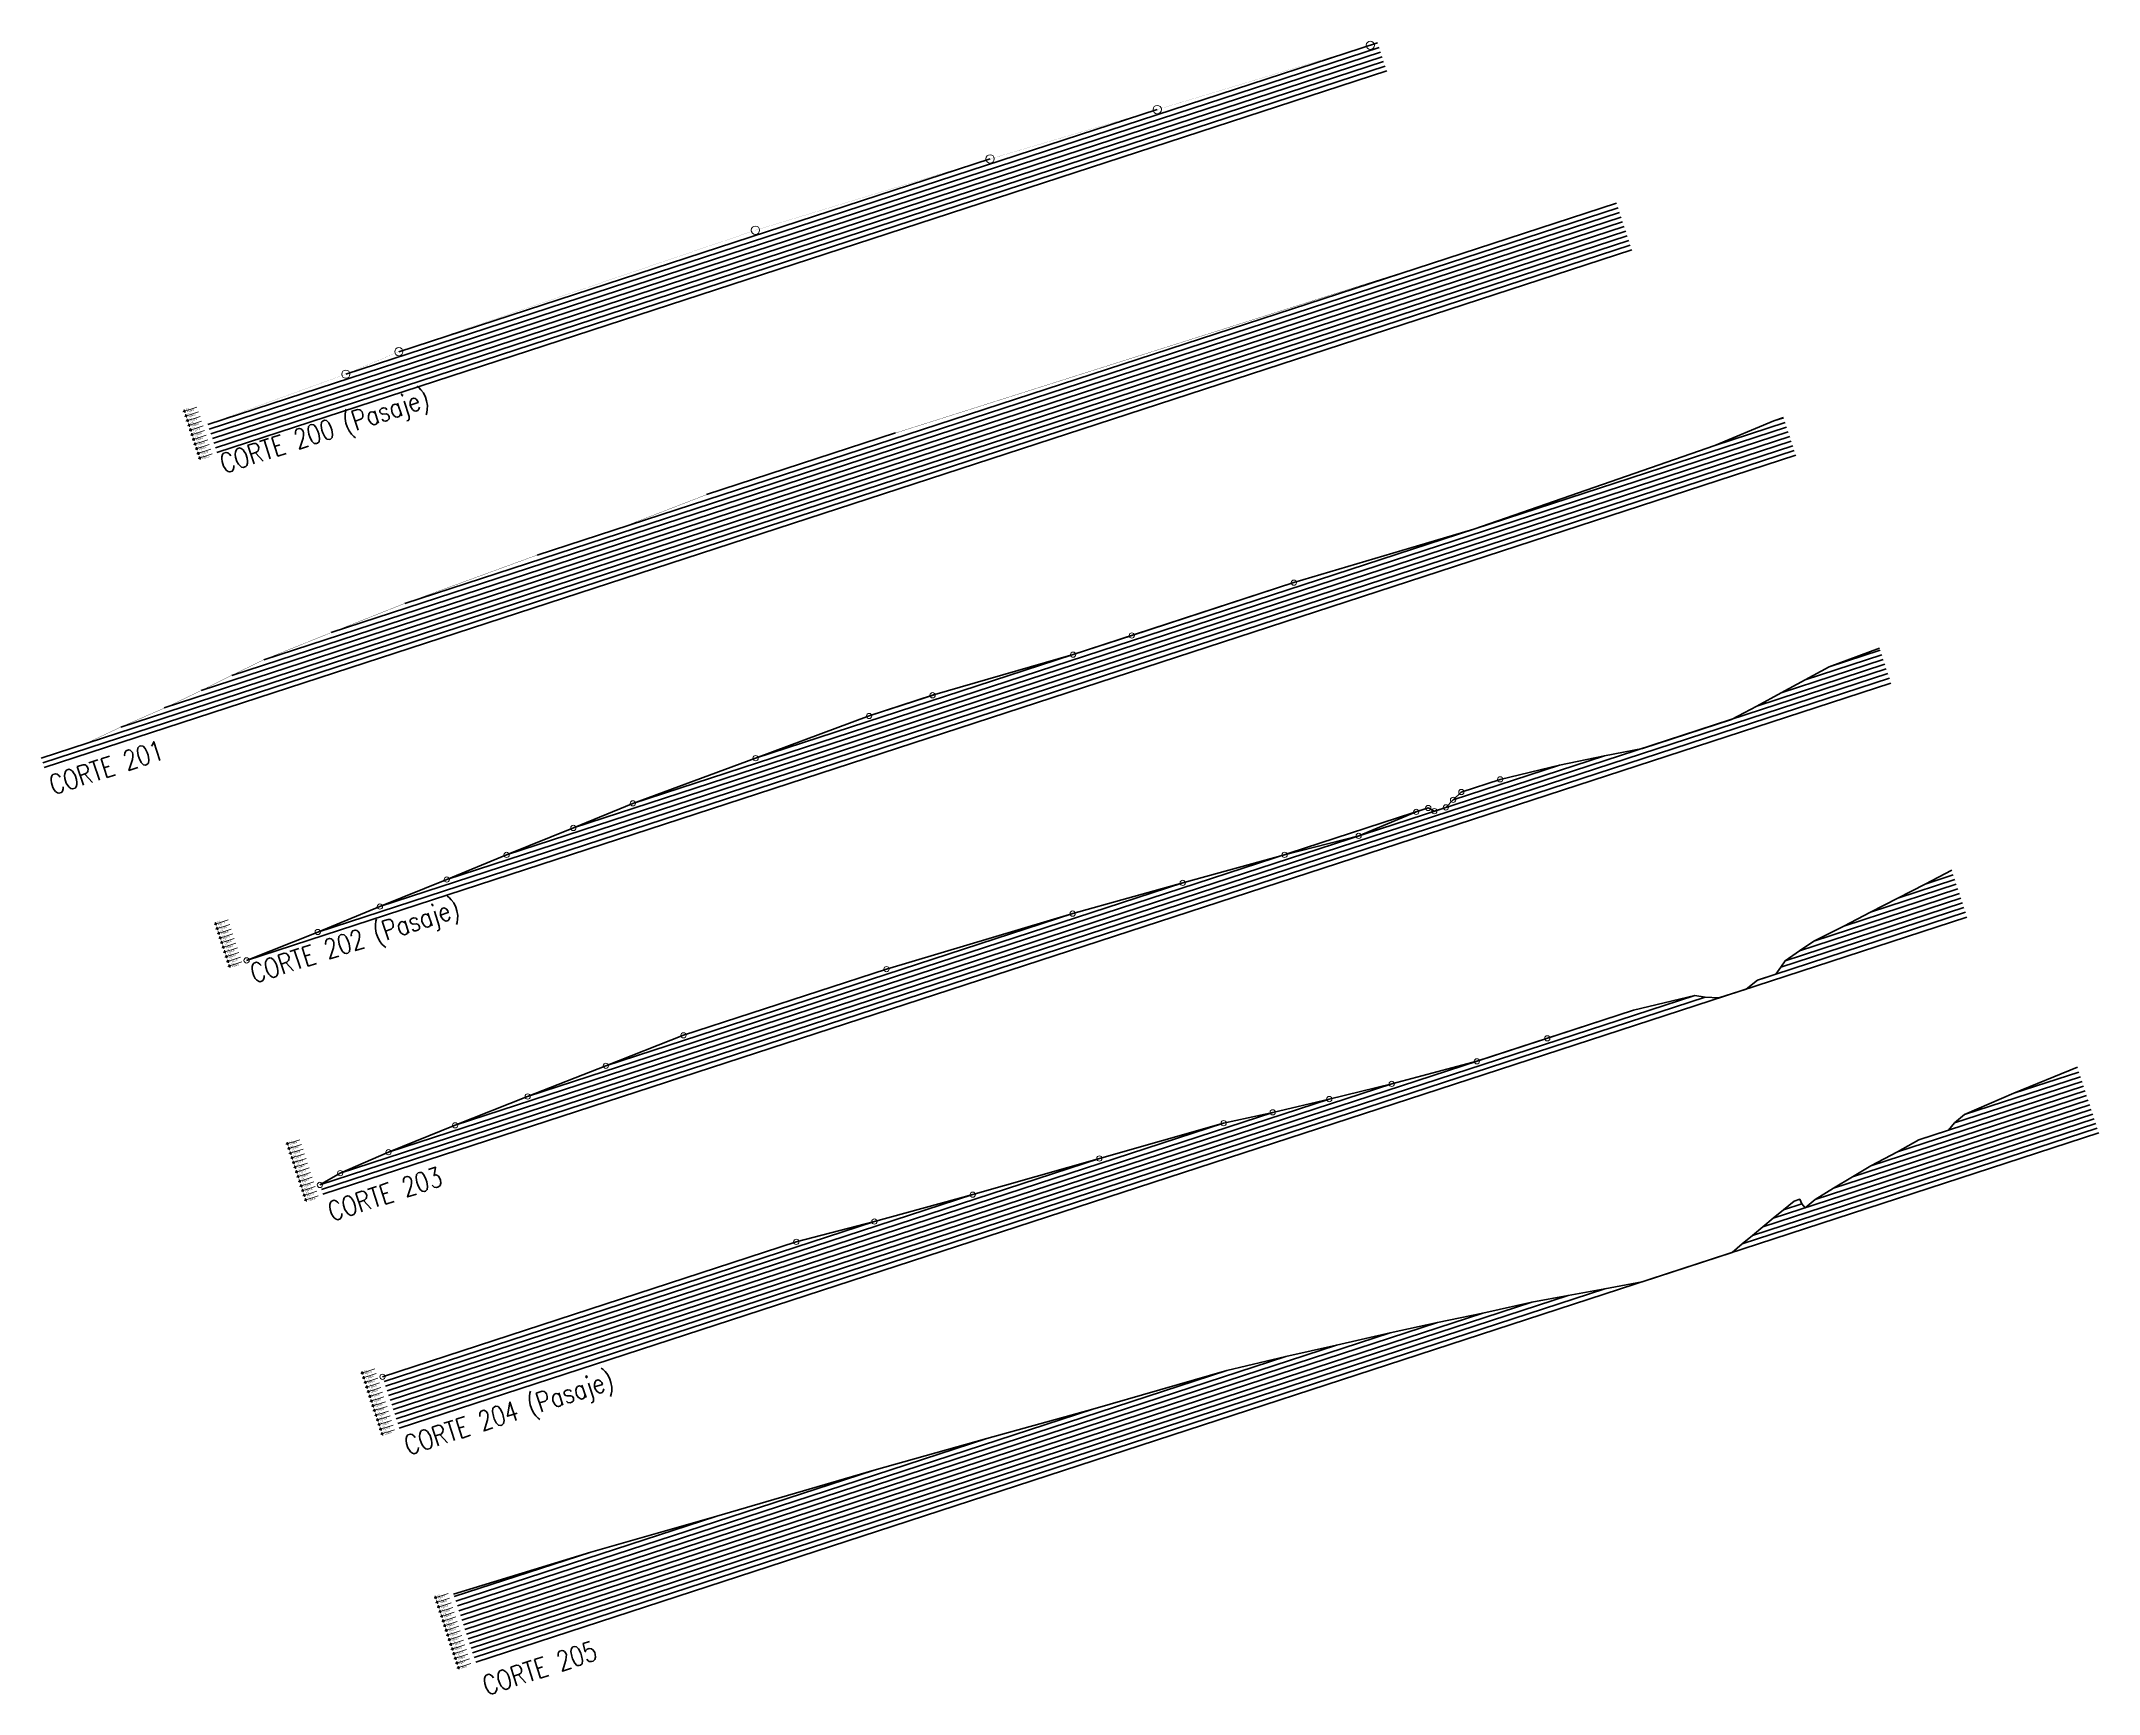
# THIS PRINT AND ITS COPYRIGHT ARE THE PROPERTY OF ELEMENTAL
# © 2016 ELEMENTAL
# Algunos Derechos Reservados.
# Model space of a CAD drawing. Header units: metres. Extents: x 733085 to 734585, y 6084499 to 6087418.
# Drawn here: x 733701.2 to 733910.1, y 6086036.6 to 6086204.6 of the extents above; entities that cross this region are included whole.
import ezdxf
from ezdxf.enums import TextEntityAlignment as Align

# ---------------------------------------------------------------- set-up
doc = ezdxf.new("R2010")
doc.units = ezdxf.units.M
doc.header["$LTSCALE"] = 5
doc.header["$MEASUREMENT"] = 0
doc.layers.get('0').update_dxf_attribs({"color": 30})
doc.layers.add('_AUX', color=210, linetype='Continuous', lineweight=18, plot=False)
for name, color, linetype, lineweight in [('A-ELEV-MBE1', 7, 'Continuous', 35), ('U-ANNO-SYMB', 3, 'Continuous', 18), ('U-ANNO-TEXT', 3, 'Continuous', 18)]:
    doc.layers.add(name, color=color, linetype=linetype, lineweight=lineweight)
doc.styles.add('E-ARIAL', font='arial.ttf')
doc.styles.add('E-ROMANS', font='romans.shx', dxfattribs={"width": 0.8})

# ---------------------------------------------------------------- blocks, each defined once
blk = doc.blocks.new('*U18')
at = {"lineweight": 0}
h = blk.add_hatch(color=256, dxfattribs=at)
edge = h.paths.add_edge_path()
edge.add_arc((0, 0), 200, 0, 90)
edge.add_line((0, 200), (0, 0))
edge.add_line((0, 0), (200, 0))
edge = h.paths.add_edge_path()
edge.add_line((0, 0), (-200, 0))
edge.add_arc((0, 0), 200, 180, 270)
edge.add_line((0, -200), (0, 0))
for p, q in [((2500, 0), (-325, 0)), ((0, 325), (0, -325))]:
    blk.add_line(p, q)
blk.add_circle((0, 0), 200)
at = {"style": 'E-ARIAL'}
blk.add_attdef('LEVEL', text='', height=250, dxfattribs=at).set_placement((371, 0), align=Align.BOTTOM_LEFT)
blk.add_attdef('HEIGHT', text='', height=250, dxfattribs=at).set_placement((371, -75), align=Align.TOP_LEFT)

msp = doc.modelspace()

# ---------------------------------------------------------------- linework, layer by layer
at = {"layer": '_AUX'}
msp.add_line((733836.155, 6086204.15), (733836.89, 6086204.39), dxfattribs=at)
for centre, radius in [((733836.155, 6086204.15), 0.42), ((733814.519, 6086197.617), 0.42), ((733797.543, 6086192.605), 0.42), ((733773.712, 6086185.356), 0.42), ((733737.501, 6086173.015), 0.42), ((733732.117, 6086170.733), 0.42), ((733828.392, 6086149.55), 0.267), ((733811.932, 6086144.18), 0.267), ((733805.974, 6086142.236), 0.267), ((733791.704, 6086138.106), 0.267), ((733785.258, 6086136.003), 0.267), ((733773.728, 6086131.715), 0.267), ((733849.345, 6086129.563), 0.267), ((733761.27, 6086127.125), 0.267), ((733842.041, 6086126.654), 0.267), ((733843.832, 6086126.712), 0.267), ((733844.559, 6086127.476), 0.267), ((733845.398, 6086128.275), 0.267), ((733755.222, 6086124.625), 0.267), ((733840.82, 6086126.256), 0.267), ((733842.659, 6086126.33), 0.267), ((733834.974, 6086123.822), 0.267), ((733748.444, 6086121.888), 0.267), ((733827.453, 6086121.895), 0.267), ((733742.369, 6086119.38), 0.267), ((733817.104, 6086119.044), 0.267), ((733735.582, 6086116.64), 0.267), ((733805.93, 6086115.924), 0.267), ((733729.264, 6086114.052), 0.267), ((733722.04, 6086111.17), 0.267), ((733787.023, 6086110.282), 0.267), ((733766.408, 6086103.556), 0.267), ((733854.135, 6086103.251), 0.267), ((733758.527, 6086100.459), 0.267), ((733846.977, 6086100.916), 0.267), ((733750.581, 6086097.34), 0.267), ((733838.33, 6086098.621), 0.267), ((733826.243, 6086095.729), 0.267), ((733831.99, 6086097.078), 0.267), ((733743.219, 6086094.412), 0.267), ((733821.26, 6086094.629), 0.267), ((733736.45, 6086091.678), 0.267), ((733808.641, 6086091.038), 0.267), ((733731.54, 6086089.55), 0.267), ((733729.484, 6086088.353), 0.267), ((733795.785, 6086087.369), 0.267), ((733785.796, 6086084.636), 0.267), ((733777.861, 6086082.573), 0.267), ((733735.843, 6086068.864), 0.267)]:
    msp.add_circle(centre, radius, dxfattribs=at)
at = {"layer": 'A-ELEV-MBE1', "color": 252}
for p, q in [((733718.096, 6086165.633), (733836.89, 6086204.39)), ((733718.252, 6086165.157), (733837.045, 6086203.915)), ((733718.407, 6086164.682), (733837.2, 6086203.44)), ((733718.562, 6086164.207), (733837.355, 6086202.964)), ((733718.717, 6086163.731), (733837.51, 6086202.489)), ((733718.872, 6086163.256), (733837.665, 6086202.014)), ((733719.027, 6086162.781), (733837.82, 6086201.538)), ((733732.117, 6086170.733), (733814.519, 6086197.617)), ((733737.501, 6086173.015), (733797.543, 6086192.605)), ((733738.121, 6086147.447), (733861.314, 6086187.64)), ((733751.537, 6086152.35), (733861.159, 6086188.115)), ((733713.665, 6086136.838), (733862.09, 6086185.263)), ((733717.424, 6086138.59), (733861.935, 6086185.739)), ((733720.534, 6086140.131), (733861.78, 6086186.214)), ((733723.793, 6086141.72), (733861.625, 6086186.689)), ((733730.64, 6086144.48), (733861.469, 6086187.165)), ((733701.176, 6086131.711), (733862.4, 6086184.313)), ((733701.331, 6086131.236), (733862.555, 6086183.837)), ((733701.486, 6086130.761), (733862.71, 6086183.362)), ((733709.254, 6086134.873), (733862.245, 6086184.788)), ((733748.444, 6086121.888), (733878.747, 6086164.401)), ((733755.222, 6086124.625), (733878.592, 6086164.876)), ((733761.27, 6086127.125), (733878.436, 6086165.351)), ((733768.755, 6086158.493), (733787.948, 6086164.755)), ((733871.148, 6086163.499), (733878.281, 6086165.827)), ((733877.128, 6086165.976), (733878.126, 6086166.302)), ((733722.04, 6086111.17), (733879.367, 6086162.499)), ((733729.264, 6086114.052), (733879.212, 6086162.975)), ((733735.582, 6086116.64), (733879.057, 6086163.45)), ((733742.369, 6086119.38), (733878.902, 6086163.925)), ((733773.728, 6086131.715), (733828.392, 6086149.55)), ((733773.728, 6086131.715), (733828.392, 6086149.55)), ((733875.401, 6086137.012), (733888.402, 6086141.254)), ((733877.868, 6086138.343), (733888.247, 6086141.729)), ((733880.312, 6086139.666), (733888.092, 6086142.205)), ((733882.749, 6086140.988), (733887.937, 6086142.68)), ((733729.484, 6086088.353), (733888.712, 6086140.303)), ((733729.639, 6086087.878), (733888.867, 6086139.828)), ((733729.794, 6086087.403), (733889.023, 6086139.353)), ((733731.54, 6086089.55), (733888.557, 6086140.779)), ((733785.258, 6086136.003), (733791.957, 6086138.188)), ((733785.258, 6086136.003), (733791.704, 6086138.106)), ((733736.45, 6086091.678), (733859.936, 6086131.967)), ((733844.559, 6086127.476), (733855.374, 6086131.004)), ((733845.398, 6086128.275), (733849.345, 6086129.563)), ((733743.219, 6086094.412), (733842.041, 6086126.654)), ((733750.581, 6086097.34), (733817.104, 6086119.044)), ((733884.257, 6086114.657), (733895.821, 6086118.429)), ((733886.958, 6086116.064), (733895.666, 6086118.905)), ((733889.74, 6086117.497), (733895.511, 6086119.38)), ((733892.502, 6086118.924), (733895.355, 6086119.855)), ((733877.857, 6086110.465), (733896.441, 6086116.528)), ((733878.301, 6086111.135), (733896.286, 6086117.003)), ((733879.727, 6086112.127), (733896.131, 6086117.479)), ((733881.187, 6086113.129), (733895.976, 6086117.954)), ((733737.549, 6086063.636), (733896.751, 6086115.577)), ((733758.527, 6086100.459), (733805.93, 6086115.924)), ((733875.481, 6086109.164), (733896.596, 6086116.053)), ((733766.408, 6086103.556), (733787.023, 6086110.282)), ((733737.083, 6086065.062), (733862.876, 6086106.103)), ((733737.238, 6086064.586), (733869.105, 6086107.609)), ((733737.394, 6086064.111), (733870.171, 6086107.431)), ((733901.496, 6086097.666), (733908.125, 6086099.828)), ((733736.928, 6086065.537), (733838.33, 6086098.621)), ((733887.001, 6086090.307), (733908.9, 6086097.452)), ((733889.708, 6086091.716), (733908.745, 6086097.927)), ((733891.865, 6086092.946), (733908.59, 6086098.402)), ((733895.49, 6086094.654), (733908.435, 6086098.878)), ((733896.493, 6086095.508), (733908.28, 6086099.353)), ((733736.618, 6086066.488), (733826.243, 6086095.729)), ((733736.773, 6086066.012), (733831.99, 6086097.078)), ((733877.068, 6086084.962), (733909.52, 6086095.55)), ((733881.336, 6086086.881), (733909.365, 6086096.026)), ((733883.183, 6086088.009), (733909.21, 6086096.501)), ((733885.139, 6086089.173), (733909.055, 6086096.976)), ((733736.463, 6086066.963), (733821.26, 6086094.629)), ((733745.303, 6086039.869), (733910.141, 6086093.649)), ((733873.924, 6086082.359), (733909.986, 6086094.124)), ((733874.961, 6086083.223), (733909.831, 6086094.6)), ((733876.01, 6086084.091), (733909.676, 6086095.075)), ((733736.308, 6086067.438), (733808.641, 6086091.038)), ((733736.153, 6086067.914), (733795.785, 6086087.369)), ((733878.13, 6086085.835), (733879.977, 6086086.437)), ((733879.204, 6086086.711), (733879.763, 6086086.894)), ((733735.998, 6086068.389), (733785.796, 6086084.636)), ((733735.843, 6086068.864), (733777.861, 6086082.573)), ((733744.993, 6086040.819), (733856.263, 6086077.123)), ((733745.148, 6086040.344), (733859.981, 6086077.81)), ((733744.683, 6086041.77), (733847.566, 6086075.337)), ((733744.838, 6086041.295), (733852.559, 6086076.44)), ((733744.372, 6086042.721), (733838.186, 6086073.328)), ((733744.527, 6086042.245), (733842.978, 6086074.366)), ((733744.062, 6086043.671), (733827.569, 6086070.916)), ((733744.217, 6086043.196), (733832.709, 6086072.067)), ((733743.907, 6086044.147), (733821.592, 6086069.492)), ((733743.752, 6086044.622), (733807.989, 6086065.58)), ((733743.597, 6086045.097), (733797.226, 6086062.595)), ((733743.442, 6086045.573), (733785.755, 6086059.378)), ((733743.287, 6086046.048), (733769.793, 6086054.696)), ((733743.132, 6086046.523), (733757.003, 6086051.049))]:
    msp.add_line(p, q, dxfattribs=at)
at = {"layer": 'A-ELEV-MBE1', "ltscale": 0.15, "const_width": 0.01}
msp.add_lwpolyline([(733836.155, 6086204.15), (733814.519, 6086197.617), (733797.543, 6086192.605), (733773.712, 6086185.356), (733737.501, 6086173.015), (733732.117, 6086170.733), (733718.096, 6086165.633)], dxfattribs=at)
at = {"layer": 'A-ELEV-MBE1', "ltscale": 0.15}
msp.add_lwpolyline([(733705.626, 6086133.163, 0.03, 0.03, 0), (733709.254, 6086134.873, 0.03, 0.03, 0), (733714.044, 6086136.962, 0.03, 0.03, 0), (733717.424, 6086138.59, 0.03, 0.03, 0), (733720.534, 6086140.131, 0.03, 0.03, 0), (733723.793, 6086141.72, 0.03, 0.03, 0), (733730.64, 6086144.48, 0.03, 0.03, 0), (733738.121, 6086147.447, 0.03, 0.03, 0), (733751.537, 6086152.35, 0.03, 0.03, 0), (733753.793, 6086153.086, 0.03, 0.03, 0), (733760.045, 6086155.126, 0.03, 0.03, 0), (733768.755, 6086158.493, 0.03, 0.03, 0), (733787.948, 6086164.755, 0.03, 0.03, 0), (733845.98, 6086183.163, 0.03, 0.03, 0), (733861.159, 6086188.115, 0, 0, 0)], format="xyseb", dxfattribs=at)
for points in [[(733722.04, 6086111.17), (733729.264, 6086114.052), (733735.582, 6086116.64), (733742.369, 6086119.38), (733748.444, 6086121.888), (733755.222, 6086124.625), (733761.27, 6086127.125), (733773.728, 6086131.715), (733785.258, 6086136.003), (733791.704, 6086138.106), (733805.974, 6086142.236), (733811.932, 6086144.18), (733828.392, 6086149.55), (733846.674, 6086154.989), (733871.148, 6086163.499), (733877.128, 6086165.976), (733878.117, 6086166.331)], [(733887.868, 6086142.892), (733882.749, 6086140.988), (733880.312, 6086139.666), (733877.868, 6086138.343), (733875.401, 6086137.012), (733872.831, 6086135.648), (733863.793, 6086132.699), (733859.936, 6086131.967), (733855.374, 6086131.004), (733849.345, 6086129.563), (733845.398, 6086128.275), (733844.559, 6086127.476), (733843.832, 6086126.712), (733842.659, 6086126.33), (733842.041, 6086126.654), (733840.82, 6086126.256), (733834.974, 6086123.822), (733827.453, 6086121.895), (733817.104, 6086119.044), (733805.93, 6086115.924), (733787.023, 6086110.282), (733766.408, 6086103.556), (733758.527, 6086100.459), (733750.581, 6086097.34), (733743.219, 6086094.412), (733736.45, 6086091.678), (733731.54, 6086089.55), (733729.484, 6086088.353)], [(733735.843, 6086068.864), (733777.861, 6086082.573), (733785.796, 6086084.636), (733795.785, 6086087.369), (733808.641, 6086091.038), (733821.26, 6086094.629), (733826.243, 6086095.729), (733831.99, 6086097.078), (733838.33, 6086098.621), (733846.977, 6086100.916), (733854.135, 6086103.251), (733862.876, 6086106.103), (733862.876, 6086106.103), (733869.105, 6086107.609), (733870.171, 6086107.431), (733871.539, 6086107.352), (733874.309, 6086108.255), (733875.481, 6086109.164), (733876.213, 6086109.402), (733877.333, 6086109.768), (733877.857, 6086110.465), (733878.301, 6086111.135), (733879.727, 6086112.127), (733881.187, 6086113.129), (733884.257, 6086114.657), (733886.958, 6086116.064), (733889.74, 6086117.497), (733892.502, 6086118.924), (733895.2, 6086120.331)], [(733743.045, 6086046.788), (733757.003, 6086051.049), (733769.793, 6086054.696), (733785.755, 6086059.378), (733797.226, 6086062.595), (733807.989, 6086065.58), (733821.592, 6086069.492), (733827.569, 6086070.916), (733832.709, 6086072.067), (733838.186, 6086073.328), (733842.978, 6086074.366), (733847.566, 6086075.337), (733852.559, 6086076.44), (733856.263, 6086077.123), (733859.981, 6086077.81), (733863.768, 6086078.519), (733872.892, 6086081.496), (733873.924, 6086082.359), (733874.961, 6086083.223), (733876.01, 6086084.091), (733877.068, 6086084.962), (733878.13, 6086085.835), (733879.204, 6086086.711), (733879.763, 6086086.894), (733879.977, 6086086.437), (733880.314, 6086086.021), (733881.336, 6086086.881), (733883.183, 6086088.009), (733885.139, 6086089.173), (733887.001, 6086090.307), (733889.708, 6086091.716), (733891.865, 6086092.946), (733894.653, 6086093.855), (733894.856, 6086093.921), (733895.49, 6086094.654), (733896.493, 6086095.508), (733901.496, 6086097.666), (733907.97, 6086100.304)]]:
    msp.add_lwpolyline(points, dxfattribs=at)

# ---------------------------------------------------------------- block references
at = {"layer": 'U-ANNO-SYMB', "color": 1}
ref = msp.add_blockref('*U18', (733715.739, 6086166.967), dxfattribs=dict(at, xscale=0.0005309734512920893, yscale=0.0005309734512920893, zscale=0.0005309734512920893, rotation=18.06951218396604))
ref.add_attrib('LEVEL', 'C.T.', dxfattribs={"layer": '0', "height": 0.1327, "rotation": 18.06951, "style": 'E-ARIAL'}).set_placement((733715.926, 6086167.028), align=Align.BOTTOM_LEFT)
ref.add_attrib('HEIGHT', '+109.5', dxfattribs={"layer": '0', "height": 0.1774, "rotation": 18.06951, "style": 'E-ARIAL'}).set_placement((733715.939, 6086166.99), align=Align.TOP_LEFT)
ref = msp.add_blockref('*U18', (733715.894, 6086166.492), dxfattribs=dict(at, xscale=0.0005309734512920893, yscale=0.0005309734512920893, zscale=0.0005309734512920893, rotation=18.06951218396604))
ref.add_attrib('LEVEL', 'C.T.', dxfattribs={"layer": '0', "height": 0.1327, "rotation": 18.06951, "style": 'E-ARIAL'}).set_placement((733716.081, 6086166.553), align=Align.BOTTOM_LEFT)
ref.add_attrib('HEIGHT', '+109.0', dxfattribs={"layer": '0', "height": 0.1774, "rotation": 18.06951, "style": 'E-ARIAL'}).set_placement((733716.094, 6086166.515), align=Align.TOP_LEFT)
ref = msp.add_blockref('*U18', (733716.049, 6086166.016), dxfattribs=dict(at, xscale=0.0005309734512920893, yscale=0.0005309734512920893, zscale=0.0005309734512920893, rotation=18.06951218396604))
ref.add_attrib('LEVEL', 'C.T.', dxfattribs={"layer": '0', "height": 0.1327, "rotation": 18.06951, "style": 'E-ARIAL'}).set_placement((733716.236, 6086166.078), align=Align.BOTTOM_LEFT)
ref.add_attrib('HEIGHT', '+108.5', dxfattribs={"layer": '0', "height": 0.1774, "rotation": 18.06951, "style": 'E-ARIAL'}).set_placement((733716.249, 6086166.04), align=Align.TOP_LEFT)
ref = msp.add_blockref('*U18', (733716.204, 6086165.541), dxfattribs=dict(at, xscale=0.0005309734512920893, yscale=0.0005309734512920893, zscale=0.0005309734512920893, rotation=18.06951218396604))
ref.add_attrib('LEVEL', 'C.T.', dxfattribs={"layer": '0', "height": 0.1327, "rotation": 18.06951, "style": 'E-ARIAL'}).set_placement((733716.391, 6086165.602), align=Align.BOTTOM_LEFT)
ref.add_attrib('HEIGHT', '+108.0', dxfattribs={"layer": '0', "height": 0.1774, "rotation": 18.06951, "style": 'E-ARIAL'}).set_placement((733716.404, 6086165.564), align=Align.TOP_LEFT)
ref = msp.add_blockref('*U18', (733716.359, 6086165.066), dxfattribs=dict(at, xscale=0.0005309734512920893, yscale=0.0005309734512920893, zscale=0.0005309734512920893, rotation=18.06951218396604))
ref.add_attrib('LEVEL', 'C.T.', dxfattribs={"layer": '0', "height": 0.1327, "rotation": 18.06951, "style": 'E-ARIAL'}).set_placement((733716.547, 6086165.127), align=Align.BOTTOM_LEFT)
ref.add_attrib('HEIGHT', '+107.5', dxfattribs={"layer": '0', "height": 0.1774, "rotation": 18.06951, "style": 'E-ARIAL'}).set_placement((733716.559, 6086165.089), align=Align.TOP_LEFT)
ref = msp.add_blockref('*U18', (733716.514, 6086164.59), dxfattribs=dict(at, xscale=0.0005309734512920893, yscale=0.0005309734512920893, zscale=0.0005309734512920893, rotation=18.06951218396604))
ref.add_attrib('LEVEL', 'C.T.', dxfattribs={"layer": '0', "height": 0.1327, "rotation": 18.06951, "style": 'E-ARIAL'}).set_placement((733716.702, 6086164.652), align=Align.BOTTOM_LEFT)
ref.add_attrib('HEIGHT', '+107.0', dxfattribs={"layer": '0', "height": 0.1774, "rotation": 18.06951, "style": 'E-ARIAL'}).set_placement((733716.714, 6086164.614), align=Align.TOP_LEFT)
ref = msp.add_blockref('*U18', (733716.669, 6086164.115), dxfattribs=dict(at, xscale=0.0005309734512920893, yscale=0.0005309734512920893, zscale=0.0005309734512920893, rotation=18.06951218396604))
ref.add_attrib('LEVEL', 'C.T.', dxfattribs={"layer": '0', "height": 0.1327, "rotation": 18.06951, "style": 'E-ARIAL'}).set_placement((733716.857, 6086164.176), align=Align.BOTTOM_LEFT)
ref.add_attrib('HEIGHT', '+106.5', dxfattribs={"layer": '0', "height": 0.1774, "rotation": 18.06951, "style": 'E-ARIAL'}).set_placement((733716.869, 6086164.138), align=Align.TOP_LEFT)
ref = msp.add_blockref('*U18', (733716.824, 6086163.64), dxfattribs=dict(at, xscale=0.0005309734512920893, yscale=0.0005309734512920893, zscale=0.0005309734512920893, rotation=18.06951218396604))
ref.add_attrib('LEVEL', 'C.T.', dxfattribs={"layer": '0', "height": 0.1327, "rotation": 18.06951, "style": 'E-ARIAL'}).set_placement((733717.012, 6086163.701), align=Align.BOTTOM_LEFT)
ref.add_attrib('HEIGHT', '+106.0', dxfattribs={"layer": '0', "height": 0.1774, "rotation": 18.06951, "style": 'E-ARIAL'}).set_placement((733717.024, 6086163.663), align=Align.TOP_LEFT)
ref = msp.add_blockref('*U18', (733716.98, 6086163.164), dxfattribs=dict(at, xscale=0.0005309734512920893, yscale=0.0005309734512920893, zscale=0.0005309734512920893, rotation=18.06951218396604))
ref.add_attrib('LEVEL', 'C.T.', dxfattribs={"layer": '0', "height": 0.1327, "rotation": 18.06951, "style": 'E-ARIAL'}).set_placement((733717.167, 6086163.226), align=Align.BOTTOM_LEFT)
ref.add_attrib('HEIGHT', '+105.5', dxfattribs={"layer": '0', "height": 0.1774, "rotation": 18.06951, "style": 'E-ARIAL'}).set_placement((733717.179, 6086163.188), align=Align.TOP_LEFT)
ref = msp.add_blockref('*U18', (733717.135, 6086162.689), dxfattribs=dict(at, xscale=0.0005309734512920893, yscale=0.0005309734512920893, zscale=0.0005309734512920893, rotation=18.06951218396604))
ref.add_attrib('LEVEL', 'C.T.', dxfattribs={"layer": '0', "height": 0.1327, "rotation": 18.06951, "style": 'E-ARIAL'}).set_placement((733717.322, 6086162.75), align=Align.BOTTOM_LEFT)
ref.add_attrib('HEIGHT', '+105.0', dxfattribs={"layer": '0', "height": 0.1774, "rotation": 18.06951, "style": 'E-ARIAL'}).set_placement((733717.334, 6086162.712), align=Align.TOP_LEFT)
ref = msp.add_blockref('*U18', (733717.29, 6086162.214), dxfattribs=dict(at, xscale=0.0005309734512920893, yscale=0.0005309734512920893, zscale=0.0005309734512920893, rotation=18.06951218396604))
ref.add_attrib('LEVEL', 'C.T.', dxfattribs={"layer": '0', "height": 0.1327, "rotation": 18.06951, "style": 'E-ARIAL'}).set_placement((733717.477, 6086162.275), align=Align.BOTTOM_LEFT)
ref.add_attrib('HEIGHT', '+104.5', dxfattribs={"layer": '0', "height": 0.1774, "rotation": 18.06951, "style": 'E-ARIAL'}).set_placement((733717.489, 6086162.237), align=Align.TOP_LEFT)
ref = msp.add_blockref('*U18', (733718.907, 6086114.881), dxfattribs=dict(at, xscale=0.0005309734512920893, yscale=0.0005309734512920893, zscale=0.0005309734512920893, rotation=18.06951218396604))
ref.add_attrib('LEVEL', 'C.T.', dxfattribs={"layer": '0', "height": 0.1327, "rotation": 18.06951, "style": 'E-ARIAL'}).set_placement((733719.094, 6086114.942), align=Align.BOTTOM_LEFT)
ref.add_attrib('HEIGHT', '+107.5', dxfattribs={"layer": '0', "height": 0.1774, "rotation": 18.06951, "style": 'E-ARIAL'}).set_placement((733719.107, 6086114.904), align=Align.TOP_LEFT)
ref = msp.add_blockref('*U18', (733719.062, 6086114.406), dxfattribs=dict(at, xscale=0.0005309734512920893, yscale=0.0005309734512920893, zscale=0.0005309734512920893, rotation=18.06951218396604))
ref.add_attrib('LEVEL', 'C.T.', dxfattribs={"layer": '0', "height": 0.1327, "rotation": 18.06951, "style": 'E-ARIAL'}).set_placement((733719.25, 6086114.467), align=Align.BOTTOM_LEFT)
ref.add_attrib('HEIGHT', '+107.0', dxfattribs={"layer": '0', "height": 0.1774, "rotation": 18.06951, "style": 'E-ARIAL'}).set_placement((733719.262, 6086114.429), align=Align.TOP_LEFT)
ref = msp.add_blockref('*U18', (733719.217, 6086113.93), dxfattribs=dict(at, xscale=0.0005309734512920893, yscale=0.0005309734512920893, zscale=0.0005309734512920893, rotation=18.06951218396604))
ref.add_attrib('LEVEL', 'C.T.', dxfattribs={"layer": '0', "height": 0.1327, "rotation": 18.06951, "style": 'E-ARIAL'}).set_placement((733719.405, 6086113.991), align=Align.BOTTOM_LEFT)
ref.add_attrib('HEIGHT', '+106.5', dxfattribs={"layer": '0', "height": 0.1774, "rotation": 18.06951, "style": 'E-ARIAL'}).set_placement((733719.417, 6086113.954), align=Align.TOP_LEFT)
ref = msp.add_blockref('*U18', (733719.372, 6086113.455), dxfattribs=dict(at, xscale=0.0005309734512920893, yscale=0.0005309734512920893, zscale=0.0005309734512920893, rotation=18.06951218396604))
ref.add_attrib('LEVEL', 'C.T.', dxfattribs={"layer": '0', "height": 0.1327, "rotation": 18.06951, "style": 'E-ARIAL'}).set_placement((733719.56, 6086113.516), align=Align.BOTTOM_LEFT)
ref.add_attrib('HEIGHT', '+106.0', dxfattribs={"layer": '0', "height": 0.1774, "rotation": 18.06951, "style": 'E-ARIAL'}).set_placement((733719.572, 6086113.478), align=Align.TOP_LEFT)
ref = msp.add_blockref('*U18', (733719.527, 6086112.98), dxfattribs=dict(at, xscale=0.0005309734512920893, yscale=0.0005309734512920893, zscale=0.0005309734512920893, rotation=18.06951218396604))
ref.add_attrib('LEVEL', 'C.T.', dxfattribs={"layer": '0', "height": 0.1327, "rotation": 18.06951, "style": 'E-ARIAL'}).set_placement((733719.715, 6086113.041), align=Align.BOTTOM_LEFT)
ref.add_attrib('HEIGHT', '+105.5', dxfattribs={"layer": '0', "height": 0.1774, "rotation": 18.06951, "style": 'E-ARIAL'}).set_placement((733719.727, 6086113.003), align=Align.TOP_LEFT)
ref = msp.add_blockref('*U18', (733719.682, 6086112.504), dxfattribs=dict(at, xscale=0.0005309734512920893, yscale=0.0005309734512920893, zscale=0.0005309734512920893, rotation=18.06951218396604))
ref.add_attrib('LEVEL', 'C.T.', dxfattribs={"layer": '0', "height": 0.1327, "rotation": 18.06951, "style": 'E-ARIAL'}).set_placement((733719.87, 6086112.565), align=Align.BOTTOM_LEFT)
ref.add_attrib('HEIGHT', '+105.0', dxfattribs={"layer": '0', "height": 0.1774, "rotation": 18.06951, "style": 'E-ARIAL'}).set_placement((733719.882, 6086112.528), align=Align.TOP_LEFT)
ref = msp.add_blockref('*U18', (733719.838, 6086112.029), dxfattribs=dict(at, xscale=0.0005309734512920893, yscale=0.0005309734512920893, zscale=0.0005309734512920893, rotation=18.06951218396604))
ref.add_attrib('LEVEL', 'C.T.', dxfattribs={"layer": '0', "height": 0.1327, "rotation": 18.06951, "style": 'E-ARIAL'}).set_placement((733720.025, 6086112.09), align=Align.BOTTOM_LEFT)
ref.add_attrib('HEIGHT', '+104.5', dxfattribs={"layer": '0', "height": 0.1774, "rotation": 18.06951, "style": 'E-ARIAL'}).set_placement((733720.037, 6086112.052), align=Align.TOP_LEFT)
ref = msp.add_blockref('*U18', (733719.993, 6086111.554), dxfattribs=dict(at, xscale=0.0005309734512920893, yscale=0.0005309734512920893, zscale=0.0005309734512920893, rotation=18.06951218396604))
ref.add_attrib('LEVEL', 'C.T.', dxfattribs={"layer": '0', "height": 0.1327, "rotation": 18.06951, "style": 'E-ARIAL'}).set_placement((733720.18, 6086111.615), align=Align.BOTTOM_LEFT)
ref.add_attrib('HEIGHT', '+104.0', dxfattribs={"layer": '0', "height": 0.1774, "rotation": 18.06951, "style": 'E-ARIAL'}).set_placement((733720.192, 6086111.577), align=Align.TOP_LEFT)
ref = msp.add_blockref('*U18', (733720.148, 6086111.078), dxfattribs=dict(at, xscale=0.0005309734512920893, yscale=0.0005309734512920893, zscale=0.0005309734512920893, rotation=18.06951218396604))
ref.add_attrib('LEVEL', 'C.T.', dxfattribs={"layer": '0', "height": 0.1327, "rotation": 18.06951, "style": 'E-ARIAL'}).set_placement((733720.335, 6086111.139), align=Align.BOTTOM_LEFT)
ref.add_attrib('HEIGHT', '+103.5', dxfattribs={"layer": '0', "height": 0.1774, "rotation": 18.06951, "style": 'E-ARIAL'}).set_placement((733720.347, 6086111.101), align=Align.TOP_LEFT)
ref = msp.add_blockref('*U18', (733720.303, 6086110.603), dxfattribs=dict(at, xscale=0.0005309734512920893, yscale=0.0005309734512920893, zscale=0.0005309734512920893, rotation=18.06951218396604))
ref.add_attrib('LEVEL', 'C.T.', dxfattribs={"layer": '0', "height": 0.1327, "rotation": 18.06951, "style": 'E-ARIAL'}).set_placement((733720.49, 6086110.664), align=Align.BOTTOM_LEFT)
ref.add_attrib('HEIGHT', '+103.0', dxfattribs={"layer": '0', "height": 0.1774, "rotation": 18.06951, "style": 'E-ARIAL'}).set_placement((733720.503, 6086110.626), align=Align.TOP_LEFT)
ref = msp.add_blockref('*U18', (733726.196, 6086092.54), dxfattribs=dict(at, xscale=0.0005309734512920893, yscale=0.0005309734512920893, zscale=0.0005309734512920893, rotation=18.06951218396604))
ref.add_attrib('LEVEL', 'C.T.', dxfattribs={"layer": '0', "height": 0.1327, "rotation": 18.06951, "style": 'E-ARIAL'}).set_placement((733726.383, 6086092.601), align=Align.BOTTOM_LEFT)
ref.add_attrib('HEIGHT', '+108.5', dxfattribs={"layer": '0', "height": 0.1774, "rotation": 18.06951, "style": 'E-ARIAL'}).set_placement((733726.396, 6086092.563), align=Align.TOP_LEFT)
ref = msp.add_blockref('*U18', (733726.351, 6086092.065), dxfattribs=dict(at, xscale=0.0005309734512920893, yscale=0.0005309734512920893, zscale=0.0005309734512920893, rotation=18.06951218396604))
ref.add_attrib('LEVEL', 'C.T.', dxfattribs={"layer": '0', "height": 0.1327, "rotation": 18.06951, "style": 'E-ARIAL'}).set_placement((733726.539, 6086092.126), align=Align.BOTTOM_LEFT)
ref.add_attrib('HEIGHT', '+108.0', dxfattribs={"layer": '0', "height": 0.1774, "rotation": 18.06951, "style": 'E-ARIAL'}).set_placement((733726.551, 6086092.088), align=Align.TOP_LEFT)
ref = msp.add_blockref('*U18', (733726.506, 6086091.589), dxfattribs=dict(at, xscale=0.0005309734512920893, yscale=0.0005309734512920893, zscale=0.0005309734512920893, rotation=18.06951218396604))
ref.add_attrib('LEVEL', 'C.T.', dxfattribs={"layer": '0', "height": 0.1327, "rotation": 18.06951, "style": 'E-ARIAL'}).set_placement((733726.694, 6086091.65), align=Align.BOTTOM_LEFT)
ref.add_attrib('HEIGHT', '+107.5', dxfattribs={"layer": '0', "height": 0.1774, "rotation": 18.06951, "style": 'E-ARIAL'}).set_placement((733726.706, 6086091.613), align=Align.TOP_LEFT)
ref = msp.add_blockref('*U18', (733726.661, 6086091.114), dxfattribs=dict(at, xscale=0.0005309734512920893, yscale=0.0005309734512920893, zscale=0.0005309734512920893, rotation=18.06951218396604))
ref.add_attrib('LEVEL', 'C.T.', dxfattribs={"layer": '0', "height": 0.1327, "rotation": 18.06951, "style": 'E-ARIAL'}).set_placement((733726.849, 6086091.175), align=Align.BOTTOM_LEFT)
ref.add_attrib('HEIGHT', '+107.0', dxfattribs={"layer": '0', "height": 0.1774, "rotation": 18.06951, "style": 'E-ARIAL'}).set_placement((733726.861, 6086091.137), align=Align.TOP_LEFT)
ref = msp.add_blockref('*U18', (733726.816, 6086090.639), dxfattribs=dict(at, xscale=0.0005309734512920893, yscale=0.0005309734512920893, zscale=0.0005309734512920893, rotation=18.06951218396604))
ref.add_attrib('LEVEL', 'C.T.', dxfattribs={"layer": '0', "height": 0.1327, "rotation": 18.06951, "style": 'E-ARIAL'}).set_placement((733727.004, 6086090.7), align=Align.BOTTOM_LEFT)
ref.add_attrib('HEIGHT', '+106.5', dxfattribs={"layer": '0', "height": 0.1774, "rotation": 18.06951, "style": 'E-ARIAL'}).set_placement((733727.016, 6086090.662), align=Align.TOP_LEFT)
ref = msp.add_blockref('*U18', (733726.971, 6086090.163), dxfattribs=dict(at, xscale=0.0005309734512920893, yscale=0.0005309734512920893, zscale=0.0005309734512920893, rotation=18.06951218396604))
ref.add_attrib('LEVEL', 'C.T.', dxfattribs={"layer": '0', "height": 0.1327, "rotation": 18.06951, "style": 'E-ARIAL'}).set_placement((733727.159, 6086090.224), align=Align.BOTTOM_LEFT)
ref.add_attrib('HEIGHT', '+106.0', dxfattribs={"layer": '0', "height": 0.1774, "rotation": 18.06951, "style": 'E-ARIAL'}).set_placement((733727.171, 6086090.187), align=Align.TOP_LEFT)
ref = msp.add_blockref('*U18', (733727.127, 6086089.688), dxfattribs=dict(at, xscale=0.0005309734512920893, yscale=0.0005309734512920893, zscale=0.0005309734512920893, rotation=18.06951218396604))
ref.add_attrib('LEVEL', 'C.T.', dxfattribs={"layer": '0', "height": 0.1327, "rotation": 18.06951, "style": 'E-ARIAL'}).set_placement((733727.314, 6086089.749), align=Align.BOTTOM_LEFT)
ref.add_attrib('HEIGHT', '+105.5', dxfattribs={"layer": '0', "height": 0.1774, "rotation": 18.06951, "style": 'E-ARIAL'}).set_placement((733727.326, 6086089.711), align=Align.TOP_LEFT)
ref = msp.add_blockref('*U18', (733727.282, 6086089.213), dxfattribs=dict(at, xscale=0.0005309734512920893, yscale=0.0005309734512920893, zscale=0.0005309734512920893, rotation=18.06951218396604))
ref.add_attrib('LEVEL', 'C.T.', dxfattribs={"layer": '0', "height": 0.1327, "rotation": 18.06951, "style": 'E-ARIAL'}).set_placement((733727.469, 6086089.274), align=Align.BOTTOM_LEFT)
ref.add_attrib('HEIGHT', '+105.0', dxfattribs={"layer": '0', "height": 0.1774, "rotation": 18.06951, "style": 'E-ARIAL'}).set_placement((733727.481, 6086089.236), align=Align.TOP_LEFT)
ref = msp.add_blockref('*U18', (733727.437, 6086088.737), dxfattribs=dict(at, xscale=0.0005309734512920893, yscale=0.0005309734512920893, zscale=0.0005309734512920893, rotation=18.06951218396604))
ref.add_attrib('LEVEL', 'C.T.', dxfattribs={"layer": '0', "height": 0.1327, "rotation": 18.06951, "style": 'E-ARIAL'}).set_placement((733727.624, 6086088.798), align=Align.BOTTOM_LEFT)
ref.add_attrib('HEIGHT', '+104.5', dxfattribs={"layer": '0', "height": 0.1774, "rotation": 18.06951, "style": 'E-ARIAL'}).set_placement((733727.636, 6086088.76), align=Align.TOP_LEFT)
ref = msp.add_blockref('*U18', (733727.592, 6086088.262), dxfattribs=dict(at, xscale=0.0005309734512920893, yscale=0.0005309734512920893, zscale=0.0005309734512920893, rotation=18.06951218396604))
ref.add_attrib('LEVEL', 'C.T.', dxfattribs={"layer": '0', "height": 0.1327, "rotation": 18.06951, "style": 'E-ARIAL'}).set_placement((733727.779, 6086088.323), align=Align.BOTTOM_LEFT)
ref.add_attrib('HEIGHT', '+104.0', dxfattribs={"layer": '0', "height": 0.1774, "rotation": 18.06951, "style": 'E-ARIAL'}).set_placement((733727.792, 6086088.285), align=Align.TOP_LEFT)
ref = msp.add_blockref('*U18', (733727.747, 6086087.787), dxfattribs=dict(at, xscale=0.0005309734512920893, yscale=0.0005309734512920893, zscale=0.0005309734512920893, rotation=18.06951218396604))
ref.add_attrib('LEVEL', 'C.T.', dxfattribs={"layer": '0', "height": 0.1327, "rotation": 18.06951, "style": 'E-ARIAL'}).set_placement((733727.934, 6086087.848), align=Align.BOTTOM_LEFT)
ref.add_attrib('HEIGHT', '+103.5', dxfattribs={"layer": '0', "height": 0.1774, "rotation": 18.06951, "style": 'E-ARIAL'}).set_placement((733727.947, 6086087.81), align=Align.TOP_LEFT)
ref = msp.add_blockref('*U18', (733727.902, 6086087.311), dxfattribs=dict(at, xscale=0.0005309734512920893, yscale=0.0005309734512920893, zscale=0.0005309734512920893, rotation=18.06951218396604))
ref.add_attrib('LEVEL', 'C.T.', dxfattribs={"layer": '0', "height": 0.1327, "rotation": 18.06951, "style": 'E-ARIAL'}).set_placement((733728.089, 6086087.372), align=Align.BOTTOM_LEFT)
ref.add_attrib('HEIGHT', '+103.0', dxfattribs={"layer": '0', "height": 0.1774, "rotation": 18.06951, "style": 'E-ARIAL'}).set_placement((733728.102, 6086087.334), align=Align.TOP_LEFT)
ref = msp.add_blockref('*U18', (733728.057, 6086086.836), dxfattribs=dict(at, xscale=0.0005309734512920893, yscale=0.0005309734512920893, zscale=0.0005309734512920893, rotation=18.06951218396604))
ref.add_attrib('LEVEL', 'C.T.', dxfattribs={"layer": '0', "height": 0.1327, "rotation": 18.06951, "style": 'E-ARIAL'}).set_placement((733728.244, 6086086.897), align=Align.BOTTOM_LEFT)
ref.add_attrib('HEIGHT', '+102.5', dxfattribs={"layer": '0', "height": 0.1774, "rotation": 18.06951, "style": 'E-ARIAL'}).set_placement((733728.257, 6086086.859), align=Align.TOP_LEFT)
ref = msp.add_blockref('*U18', (733733.795, 6086069.248), dxfattribs=dict(at, xscale=0.0005309734512920893, yscale=0.0005309734512920893, zscale=0.0005309734512920893, rotation=18.06951218396604))
ref.add_attrib('LEVEL', 'C.T.', dxfattribs={"layer": '0', "height": 0.1327, "rotation": 18.06951, "style": 'E-ARIAL'}).set_placement((733733.983, 6086069.309), align=Align.BOTTOM_LEFT)
ref.add_attrib('HEIGHT', '+107.0', dxfattribs={"layer": '0', "height": 0.1774, "rotation": 18.06951, "style": 'E-ARIAL'}).set_placement((733733.995, 6086069.272), align=Align.TOP_LEFT)
ref = msp.add_blockref('*U18', (733733.95, 6086068.773), dxfattribs=dict(at, xscale=0.0005309734512920893, yscale=0.0005309734512920893, zscale=0.0005309734512920893, rotation=18.06951218396604))
ref.add_attrib('LEVEL', 'C.T.', dxfattribs={"layer": '0', "height": 0.1327, "rotation": 18.06951, "style": 'E-ARIAL'}).set_placement((733734.138, 6086068.834), align=Align.BOTTOM_LEFT)
ref.add_attrib('HEIGHT', '+106.5', dxfattribs={"layer": '0', "height": 0.1774, "rotation": 18.06951, "style": 'E-ARIAL'}).set_placement((733734.15, 6086068.796), align=Align.TOP_LEFT)
ref = msp.add_blockref('*U18', (733734.105, 6086068.298), dxfattribs=dict(at, xscale=0.0005309734512920893, yscale=0.0005309734512920893, zscale=0.0005309734512920893, rotation=18.06951218396604))
ref.add_attrib('LEVEL', 'C.T.', dxfattribs={"layer": '0', "height": 0.1327, "rotation": 18.06951, "style": 'E-ARIAL'}).set_placement((733734.293, 6086068.359), align=Align.BOTTOM_LEFT)
ref.add_attrib('HEIGHT', '+106.0', dxfattribs={"layer": '0', "height": 0.1774, "rotation": 18.06951, "style": 'E-ARIAL'}).set_placement((733734.305, 6086068.321), align=Align.TOP_LEFT)
ref = msp.add_blockref('*U18', (733734.26, 6086067.822), dxfattribs=dict(at, xscale=0.0005309734512920893, yscale=0.0005309734512920893, zscale=0.0005309734512920893, rotation=18.06951218396604))
ref.add_attrib('LEVEL', 'C.T.', dxfattribs={"layer": '0', "height": 0.1327, "rotation": 18.06951, "style": 'E-ARIAL'}).set_placement((733734.448, 6086067.883), align=Align.BOTTOM_LEFT)
ref.add_attrib('HEIGHT', '+105.5', dxfattribs={"layer": '0', "height": 0.1774, "rotation": 18.06951, "style": 'E-ARIAL'}).set_placement((733734.46, 6086067.846), align=Align.TOP_LEFT)
ref = msp.add_blockref('*U18', (733734.416, 6086067.347), dxfattribs=dict(at, xscale=0.0005309734512920893, yscale=0.0005309734512920893, zscale=0.0005309734512920893, rotation=18.06951218396604))
ref.add_attrib('LEVEL', 'C.T.', dxfattribs={"layer": '0', "height": 0.1327, "rotation": 18.06951, "style": 'E-ARIAL'}).set_placement((733734.603, 6086067.408), align=Align.BOTTOM_LEFT)
ref.add_attrib('HEIGHT', '+105.0', dxfattribs={"layer": '0', "height": 0.1774, "rotation": 18.06951, "style": 'E-ARIAL'}).set_placement((733734.615, 6086067.37), align=Align.TOP_LEFT)
ref = msp.add_blockref('*U18', (733734.571, 6086066.872), dxfattribs=dict(at, xscale=0.0005309734512920893, yscale=0.0005309734512920893, zscale=0.0005309734512920893, rotation=18.06951218396604))
ref.add_attrib('LEVEL', 'C.T.', dxfattribs={"layer": '0', "height": 0.1327, "rotation": 18.06951, "style": 'E-ARIAL'}).set_placement((733734.758, 6086066.933), align=Align.BOTTOM_LEFT)
ref.add_attrib('HEIGHT', '+104.5', dxfattribs={"layer": '0', "height": 0.1774, "rotation": 18.06951, "style": 'E-ARIAL'}).set_placement((733734.77, 6086066.895), align=Align.TOP_LEFT)
ref = msp.add_blockref('*U18', (733734.726, 6086066.396), dxfattribs=dict(at, xscale=0.0005309734512920893, yscale=0.0005309734512920893, zscale=0.0005309734512920893, rotation=18.06951218396604))
ref.add_attrib('LEVEL', 'C.T.', dxfattribs={"layer": '0', "height": 0.1327, "rotation": 18.06951, "style": 'E-ARIAL'}).set_placement((733734.913, 6086066.457), align=Align.BOTTOM_LEFT)
ref.add_attrib('HEIGHT', '+104.0', dxfattribs={"layer": '0', "height": 0.1774, "rotation": 18.06951, "style": 'E-ARIAL'}).set_placement((733734.925, 6086066.419), align=Align.TOP_LEFT)
ref = msp.add_blockref('*U18', (733734.881, 6086065.921), dxfattribs=dict(at, xscale=0.0005309734512920893, yscale=0.0005309734512920893, zscale=0.0005309734512920893, rotation=18.06951218396604))
ref.add_attrib('LEVEL', 'C.T.', dxfattribs={"layer": '0', "height": 0.1327, "rotation": 18.06951, "style": 'E-ARIAL'}).set_placement((733735.068, 6086065.982), align=Align.BOTTOM_LEFT)
ref.add_attrib('HEIGHT', '+103.5', dxfattribs={"layer": '0', "height": 0.1774, "rotation": 18.06951, "style": 'E-ARIAL'}).set_placement((733735.081, 6086065.944), align=Align.TOP_LEFT)
ref = msp.add_blockref('*U18', (733735.036, 6086065.446), dxfattribs=dict(at, xscale=0.0005309734512920893, yscale=0.0005309734512920893, zscale=0.0005309734512920893, rotation=18.06951218396604))
ref.add_attrib('LEVEL', 'C.T.', dxfattribs={"layer": '0', "height": 0.1327, "rotation": 18.06951, "style": 'E-ARIAL'}).set_placement((733735.223, 6086065.507), align=Align.BOTTOM_LEFT)
ref.add_attrib('HEIGHT', '+103.0', dxfattribs={"layer": '0', "height": 0.1774, "rotation": 18.06951, "style": 'E-ARIAL'}).set_placement((733735.236, 6086065.469), align=Align.TOP_LEFT)
ref = msp.add_blockref('*U18', (733735.191, 6086064.97), dxfattribs=dict(at, xscale=0.0005309734512920893, yscale=0.0005309734512920893, zscale=0.0005309734512920893, rotation=18.06951218396604))
ref.add_attrib('LEVEL', 'C.T.', dxfattribs={"layer": '0', "height": 0.1327, "rotation": 18.06951, "style": 'E-ARIAL'}).set_placement((733735.378, 6086065.031), align=Align.BOTTOM_LEFT)
ref.add_attrib('HEIGHT', '+102.5', dxfattribs={"layer": '0', "height": 0.1774, "rotation": 18.06951, "style": 'E-ARIAL'}).set_placement((733735.391, 6086064.993), align=Align.TOP_LEFT)
ref = msp.add_blockref('*U18', (733735.346, 6086064.495), dxfattribs=dict(at, xscale=0.0005309734512920893, yscale=0.0005309734512920893, zscale=0.0005309734512920893, rotation=18.06951218396604))
ref.add_attrib('LEVEL', 'C.T.', dxfattribs={"layer": '0', "height": 0.1327, "rotation": 18.06951, "style": 'E-ARIAL'}).set_placement((733735.533, 6086064.556), align=Align.BOTTOM_LEFT)
ref.add_attrib('HEIGHT', '+102.0', dxfattribs={"layer": '0', "height": 0.1774, "rotation": 18.06951, "style": 'E-ARIAL'}).set_placement((733735.546, 6086064.518), align=Align.TOP_LEFT)
ref = msp.add_blockref('*U18', (733735.501, 6086064.02), dxfattribs=dict(at, xscale=0.0005309734512920893, yscale=0.0005309734512920893, zscale=0.0005309734512920893, rotation=18.06951218396604))
ref.add_attrib('LEVEL', 'C.T.', dxfattribs={"layer": '0', "height": 0.1327, "rotation": 18.06951, "style": 'E-ARIAL'}).set_placement((733735.689, 6086064.081), align=Align.BOTTOM_LEFT)
ref.add_attrib('HEIGHT', '+101.5', dxfattribs={"layer": '0', "height": 0.1774, "rotation": 18.06951, "style": 'E-ARIAL'}).set_placement((733735.701, 6086064.043), align=Align.TOP_LEFT)
ref = msp.add_blockref('*U18', (733735.656, 6086063.544), dxfattribs=dict(at, xscale=0.0005309734512920893, yscale=0.0005309734512920893, zscale=0.0005309734512920893, rotation=18.06951218396604))
ref.add_attrib('LEVEL', 'C.T.', dxfattribs={"layer": '0', "height": 0.1327, "rotation": 18.06951, "style": 'E-ARIAL'}).set_placement((733735.844, 6086063.605), align=Align.BOTTOM_LEFT)
ref.add_attrib('HEIGHT', '+101.0', dxfattribs={"layer": '0', "height": 0.1774, "rotation": 18.06951, "style": 'E-ARIAL'}).set_placement((733735.856, 6086063.567), align=Align.TOP_LEFT)
ref = msp.add_blockref('*U18', (733735.811, 6086063.069), dxfattribs=dict(at, xscale=0.0005309734512920893, yscale=0.0005309734512920893, zscale=0.0005309734512920893, rotation=18.06951218396604))
ref.add_attrib('LEVEL', 'C.T.', dxfattribs={"layer": '0', "height": 0.1327, "rotation": 18.06951, "style": 'E-ARIAL'}).set_placement((733735.999, 6086063.13), align=Align.BOTTOM_LEFT)
ref.add_attrib('HEIGHT', '+100.5', dxfattribs={"layer": '0', "height": 0.1774, "rotation": 18.06951, "style": 'E-ARIAL'}).set_placement((733736.011, 6086063.092), align=Align.TOP_LEFT)
ref = msp.add_blockref('*U18', (733741.239, 6086046.432), dxfattribs=dict(at, xscale=0.0005309734512920893, yscale=0.0005309734512920893, zscale=0.0005309734512920893, rotation=18.06951218396604))
ref.add_attrib('LEVEL', 'C.T.', dxfattribs={"layer": '0', "height": 0.1327, "rotation": 18.06951, "style": 'E-ARIAL'}).set_placement((733741.427, 6086046.493), align=Align.BOTTOM_LEFT)
ref.add_attrib('HEIGHT', '+106.5', dxfattribs={"layer": '0', "height": 0.1774, "rotation": 18.06951, "style": 'E-ARIAL'}).set_placement((733741.439, 6086046.455), align=Align.TOP_LEFT)
ref = msp.add_blockref('*U18', (733741.394, 6086045.957), dxfattribs=dict(at, xscale=0.0005309734512920893, yscale=0.0005309734512920893, zscale=0.0005309734512920893, rotation=18.06951218396604))
ref.add_attrib('LEVEL', 'C.T.', dxfattribs={"layer": '0', "height": 0.1327, "rotation": 18.06951, "style": 'E-ARIAL'}).set_placement((733741.582, 6086046.018), align=Align.BOTTOM_LEFT)
ref.add_attrib('HEIGHT', '+106.0', dxfattribs={"layer": '0', "height": 0.1774, "rotation": 18.06951, "style": 'E-ARIAL'}).set_placement((733741.594, 6086045.98), align=Align.TOP_LEFT)
ref = msp.add_blockref('*U18', (733741.549, 6086045.481), dxfattribs=dict(at, xscale=0.0005309734512920893, yscale=0.0005309734512920893, zscale=0.0005309734512920893, rotation=18.06951218396604))
ref.add_attrib('LEVEL', 'C.T.', dxfattribs={"layer": '0', "height": 0.1327, "rotation": 18.06951, "style": 'E-ARIAL'}).set_placement((733741.737, 6086045.542), align=Align.BOTTOM_LEFT)
ref.add_attrib('HEIGHT', '+105.5', dxfattribs={"layer": '0', "height": 0.1774, "rotation": 18.06951, "style": 'E-ARIAL'}).set_placement((733741.749, 6086045.505), align=Align.TOP_LEFT)
ref = msp.add_blockref('*U18', (733741.705, 6086045.006), dxfattribs=dict(at, xscale=0.0005309734512920893, yscale=0.0005309734512920893, zscale=0.0005309734512920893, rotation=18.06951218396604))
ref.add_attrib('LEVEL', 'C.T.', dxfattribs={"layer": '0', "height": 0.1327, "rotation": 18.06951, "style": 'E-ARIAL'}).set_placement((733741.892, 6086045.067), align=Align.BOTTOM_LEFT)
ref.add_attrib('HEIGHT', '+105.0', dxfattribs={"layer": '0', "height": 0.1774, "rotation": 18.06951, "style": 'E-ARIAL'}).set_placement((733741.904, 6086045.029), align=Align.TOP_LEFT)
ref = msp.add_blockref('*U18', (733741.86, 6086044.531), dxfattribs=dict(at, xscale=0.0005309734512920893, yscale=0.0005309734512920893, zscale=0.0005309734512920893, rotation=18.06951218396604))
ref.add_attrib('LEVEL', 'C.T.', dxfattribs={"layer": '0', "height": 0.1327, "rotation": 18.06951, "style": 'E-ARIAL'}).set_placement((733742.047, 6086044.592), align=Align.BOTTOM_LEFT)
ref.add_attrib('HEIGHT', '+104.5', dxfattribs={"layer": '0', "height": 0.1774, "rotation": 18.06951, "style": 'E-ARIAL'}).set_placement((733742.059, 6086044.554), align=Align.TOP_LEFT)
ref = msp.add_blockref('*U18', (733742.015, 6086044.055), dxfattribs=dict(at, xscale=0.0005309734512920893, yscale=0.0005309734512920893, zscale=0.0005309734512920893, rotation=18.06951218396604))
ref.add_attrib('LEVEL', 'C.T.', dxfattribs={"layer": '0', "height": 0.1327, "rotation": 18.06951, "style": 'E-ARIAL'}).set_placement((733742.202, 6086044.116), align=Align.BOTTOM_LEFT)
ref.add_attrib('HEIGHT', '+104.0', dxfattribs={"layer": '0', "height": 0.1774, "rotation": 18.06951, "style": 'E-ARIAL'}).set_placement((733742.214, 6086044.078), align=Align.TOP_LEFT)
ref = msp.add_blockref('*U18', (733742.17, 6086043.58), dxfattribs=dict(at, xscale=0.0005309734512920893, yscale=0.0005309734512920893, zscale=0.0005309734512920893, rotation=18.06951218396604))
ref.add_attrib('LEVEL', 'C.T.', dxfattribs={"layer": '0', "height": 0.1327, "rotation": 18.06951, "style": 'E-ARIAL'}).set_placement((733742.357, 6086043.641), align=Align.BOTTOM_LEFT)
ref.add_attrib('HEIGHT', '+103.5', dxfattribs={"layer": '0', "height": 0.1774, "rotation": 18.06951, "style": 'E-ARIAL'}).set_placement((733742.37, 6086043.603), align=Align.TOP_LEFT)
ref = msp.add_blockref('*U18', (733742.325, 6086043.105), dxfattribs=dict(at, xscale=0.0005309734512920893, yscale=0.0005309734512920893, zscale=0.0005309734512920893, rotation=18.06951218396604))
ref.add_attrib('LEVEL', 'C.T.', dxfattribs={"layer": '0', "height": 0.1327, "rotation": 18.06951, "style": 'E-ARIAL'}).set_placement((733742.512, 6086043.166), align=Align.BOTTOM_LEFT)
ref.add_attrib('HEIGHT', '+103.0', dxfattribs={"layer": '0', "height": 0.1774, "rotation": 18.06951, "style": 'E-ARIAL'}).set_placement((733742.525, 6086043.128), align=Align.TOP_LEFT)
ref = msp.add_blockref('*U18', (733742.48, 6086042.629), dxfattribs=dict(at, xscale=0.0005309734512920893, yscale=0.0005309734512920893, zscale=0.0005309734512920893, rotation=18.06951218396604))
ref.add_attrib('LEVEL', 'C.T.', dxfattribs={"layer": '0', "height": 0.1327, "rotation": 18.06951, "style": 'E-ARIAL'}).set_placement((733742.667, 6086042.69), align=Align.BOTTOM_LEFT)
ref.add_attrib('HEIGHT', '+102.5', dxfattribs={"layer": '0', "height": 0.1774, "rotation": 18.06951, "style": 'E-ARIAL'}).set_placement((733742.68, 6086042.652), align=Align.TOP_LEFT)
ref = msp.add_blockref('*U18', (733742.635, 6086042.154), dxfattribs=dict(at, xscale=0.0005309734512920893, yscale=0.0005309734512920893, zscale=0.0005309734512920893, rotation=18.06951218396604))
ref.add_attrib('LEVEL', 'C.T.', dxfattribs={"layer": '0', "height": 0.1327, "rotation": 18.06951, "style": 'E-ARIAL'}).set_placement((733742.822, 6086042.215), align=Align.BOTTOM_LEFT)
ref.add_attrib('HEIGHT', '+102.0', dxfattribs={"layer": '0', "height": 0.1774, "rotation": 18.06951, "style": 'E-ARIAL'}).set_placement((733742.835, 6086042.177), align=Align.TOP_LEFT)
ref = msp.add_blockref('*U18', (733742.79, 6086041.679), dxfattribs=dict(at, xscale=0.0005309734512920893, yscale=0.0005309734512920893, zscale=0.0005309734512920893, rotation=18.06951218396604))
ref.add_attrib('LEVEL', 'C.T.', dxfattribs={"layer": '0', "height": 0.1327, "rotation": 18.06951, "style": 'E-ARIAL'}).set_placement((733742.978, 6086041.74), align=Align.BOTTOM_LEFT)
ref.add_attrib('HEIGHT', '+101.5', dxfattribs={"layer": '0', "height": 0.1774, "rotation": 18.06951, "style": 'E-ARIAL'}).set_placement((733742.99, 6086041.702), align=Align.TOP_LEFT)
ref = msp.add_blockref('*U18', (733742.945, 6086041.203), dxfattribs=dict(at, xscale=0.0005309734512920893, yscale=0.0005309734512920893, zscale=0.0005309734512920893, rotation=18.06951218396604))
ref.add_attrib('LEVEL', 'C.T.', dxfattribs={"layer": '0', "height": 0.1327, "rotation": 18.06951, "style": 'E-ARIAL'}).set_placement((733743.133, 6086041.264), align=Align.BOTTOM_LEFT)
ref.add_attrib('HEIGHT', '+101.0', dxfattribs={"layer": '0', "height": 0.1774, "rotation": 18.06951, "style": 'E-ARIAL'}).set_placement((733743.145, 6086041.226), align=Align.TOP_LEFT)
ref = msp.add_blockref('*U18', (733743.1, 6086040.728), dxfattribs=dict(at, xscale=0.0005309734512920893, yscale=0.0005309734512920893, zscale=0.0005309734512920893, rotation=18.06951218396604))
ref.add_attrib('LEVEL', 'C.T.', dxfattribs={"layer": '0', "height": 0.1327, "rotation": 18.06951, "style": 'E-ARIAL'}).set_placement((733743.288, 6086040.789), align=Align.BOTTOM_LEFT)
ref.add_attrib('HEIGHT', '+100.5', dxfattribs={"layer": '0', "height": 0.1774, "rotation": 18.06951, "style": 'E-ARIAL'}).set_placement((733743.3, 6086040.751), align=Align.TOP_LEFT)
ref = msp.add_blockref('*U18', (733743.255, 6086040.252), dxfattribs=dict(at, xscale=0.0005309734512920893, yscale=0.0005309734512920893, zscale=0.0005309734512920893, rotation=18.06951218396604))
ref.add_attrib('LEVEL', 'C.T.', dxfattribs={"layer": '0', "height": 0.1327, "rotation": 18.06951, "style": 'E-ARIAL'}).set_placement((733743.443, 6086040.314), align=Align.BOTTOM_LEFT)
ref.add_attrib('HEIGHT', '+100.0', dxfattribs={"layer": '0', "height": 0.1774, "rotation": 18.06951, "style": 'E-ARIAL'}).set_placement((733743.455, 6086040.276), align=Align.TOP_LEFT)
ref = msp.add_blockref('*U18', (733743.41, 6086039.777), dxfattribs=dict(at, xscale=0.0005309734512920893, yscale=0.0005309734512920893, zscale=0.0005309734512920893, rotation=18.06951218396604))
ref.add_attrib('LEVEL', 'C.T.', dxfattribs={"layer": '0', "height": 0.1327, "rotation": 18.06951, "style": 'E-ARIAL'}).set_placement((733743.598, 6086039.838), align=Align.BOTTOM_LEFT)
ref.add_attrib('HEIGHT', '+99.5', dxfattribs={"layer": '0', "height": 0.1774, "rotation": 18.06951, "style": 'E-ARIAL'}).set_placement((733743.61, 6086039.8), align=Align.TOP_LEFT)
ref = msp.add_blockref('*U18', (733743.566, 6086039.302), dxfattribs=dict(at, xscale=0.0005309734512920893, yscale=0.0005309734512920893, zscale=0.0005309734512920893, rotation=18.06951218396604))
ref.add_attrib('LEVEL', 'C.T.', dxfattribs={"layer": '0', "height": 0.1327, "rotation": 18.06951, "style": 'E-ARIAL'}).set_placement((733743.753, 6086039.363), align=Align.BOTTOM_LEFT)
ref.add_attrib('HEIGHT', '+99.0', dxfattribs={"layer": '0', "height": 0.1774, "rotation": 18.06951, "style": 'E-ARIAL'}).set_placement((733743.765, 6086039.325), align=Align.TOP_LEFT)

# ---------------------------------------------------------------- texts
at = {"layer": 'U-ANNO-TEXT', "char_height": 2, "attachment_point": 7, "rotation": 18.06951, "style": 'E-ROMANS'}
for s, insert in [('CORTE 200 (Pasaje)', (733719.941, 6086159.978)), ('CORTE 201', (733702.401, 6086127.958)), ('CORTE 202 (Pasaje)', (733723.019, 6086108.168)), ('CORTE 203', (733730.702, 6086084.621)), ('CORTE 204 (Pasaje)', (733738.663, 6086060.22)), ('CORTE 205', (733746.417, 6086036.453))]:
    msp.add_mtext(s, dxfattribs=dict(at, insert=insert))

doc.saveas('drawing.dxf')
